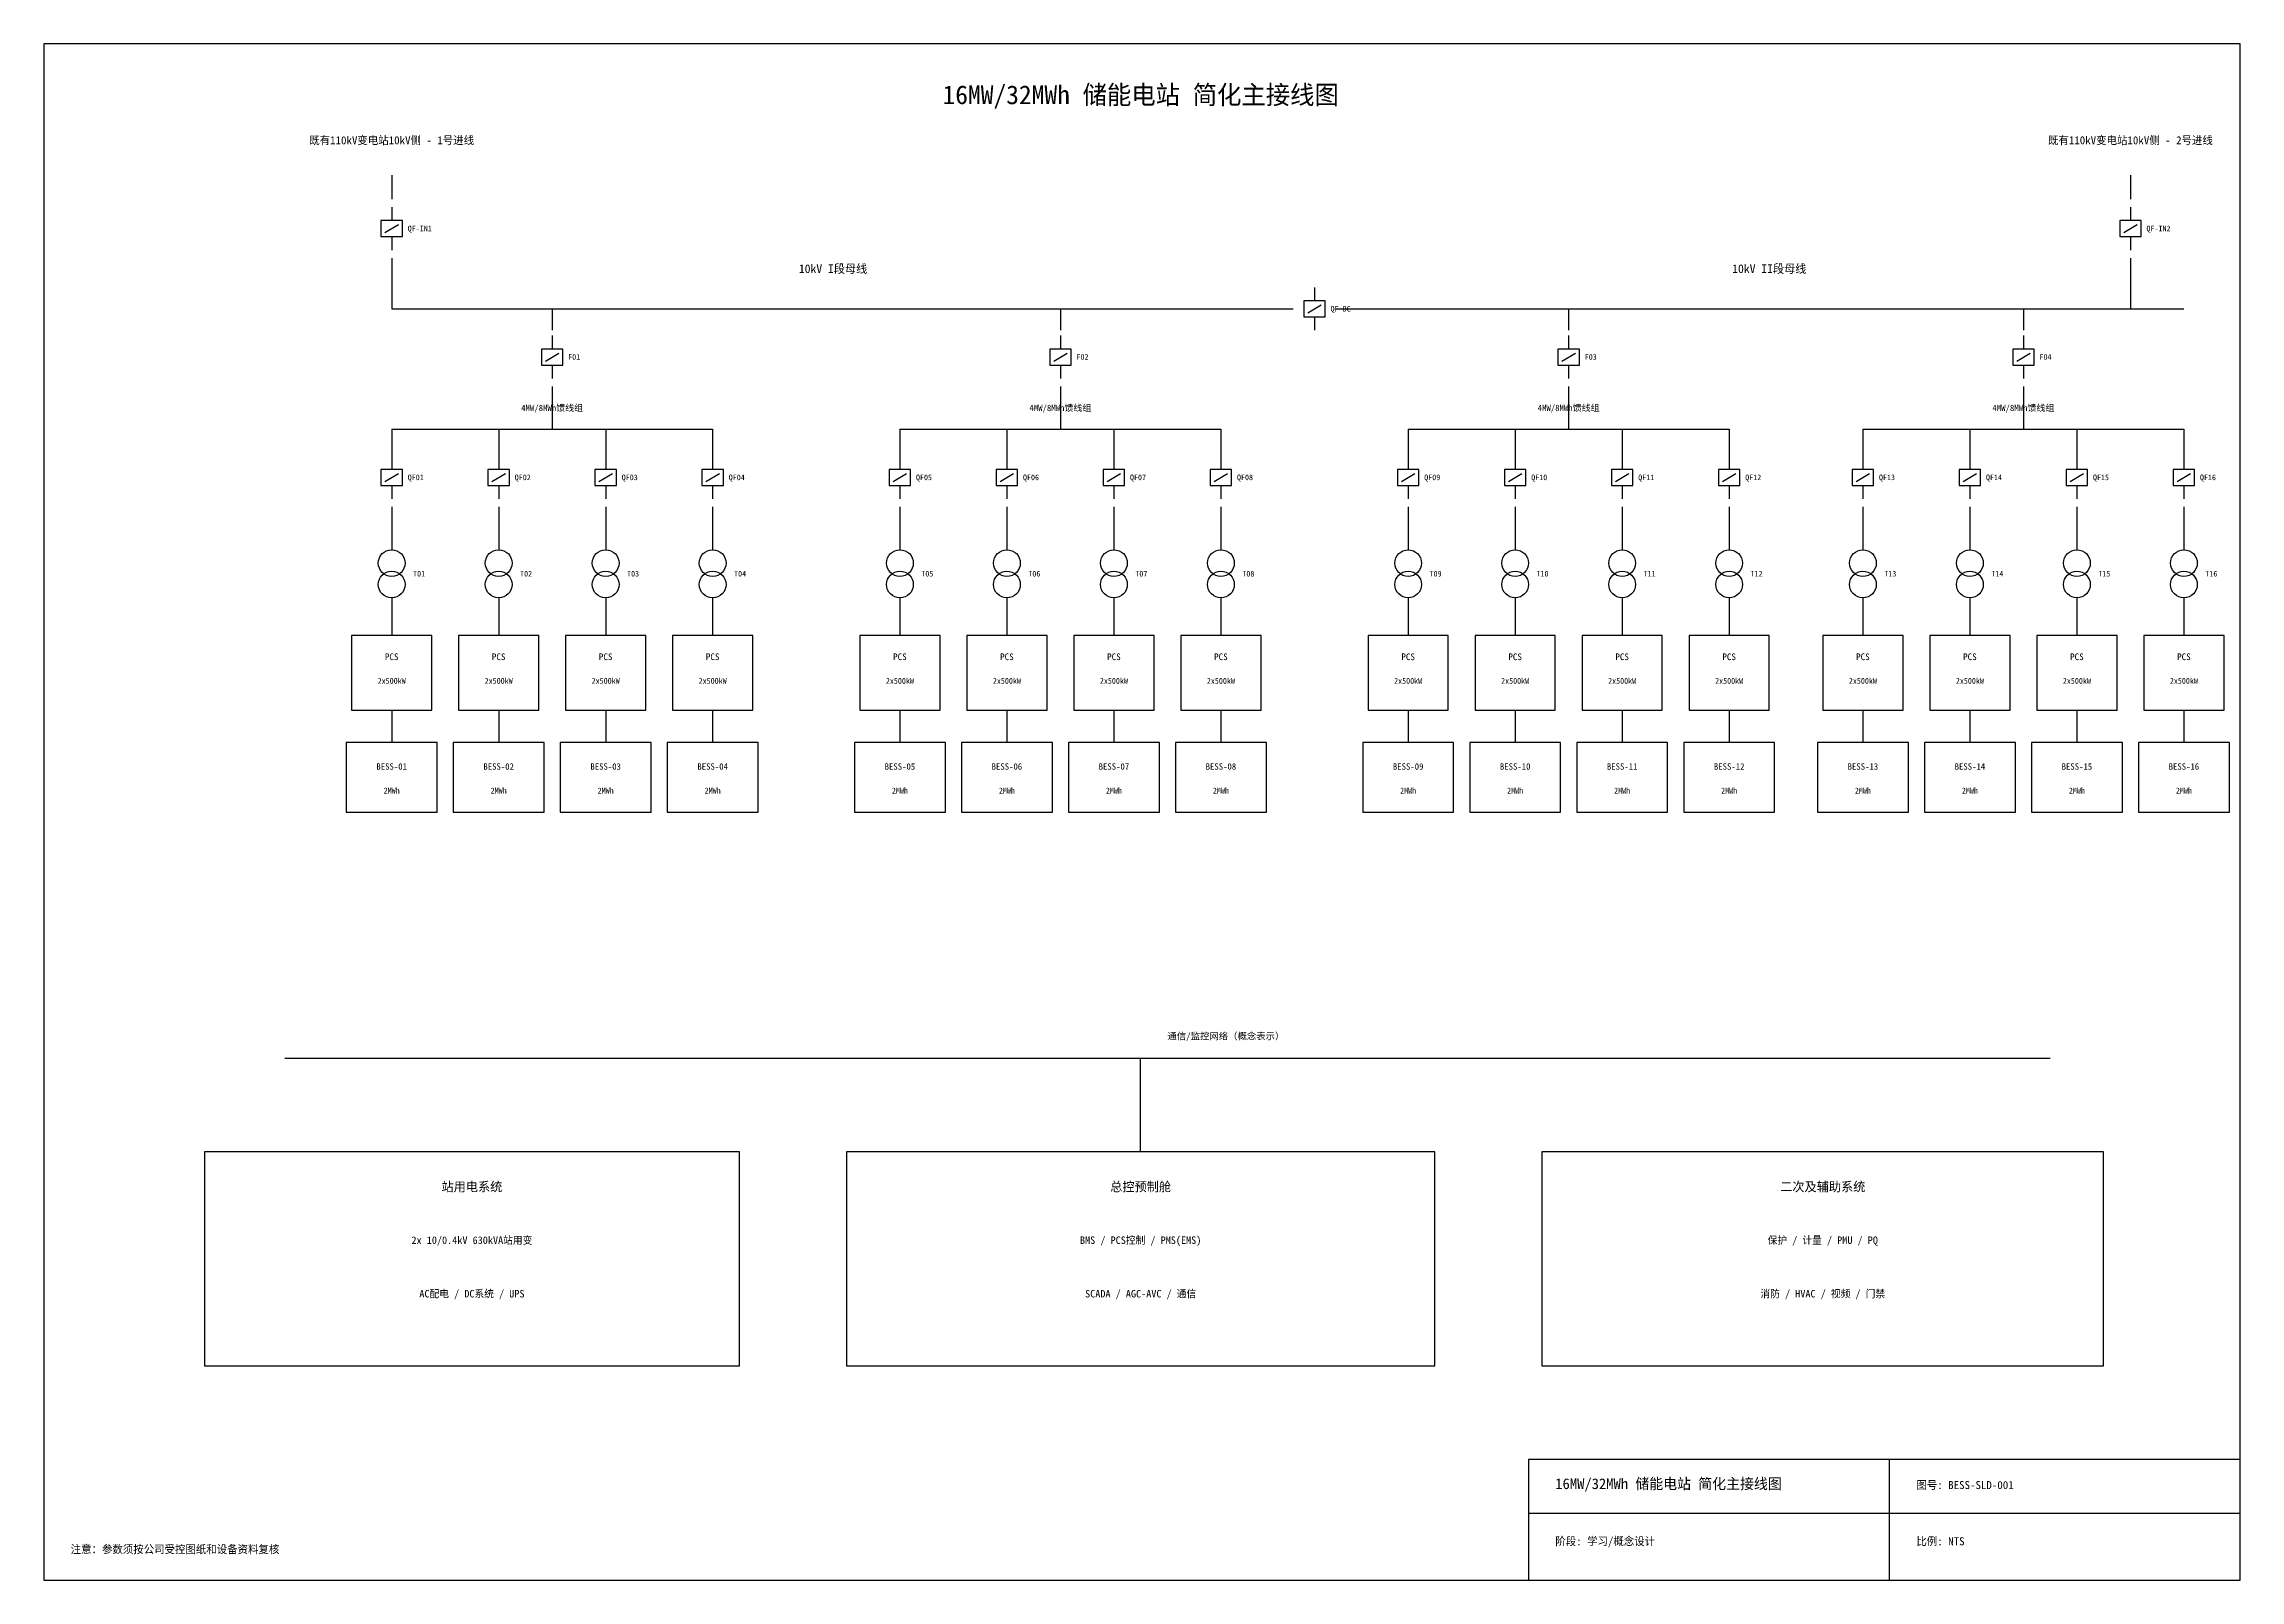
# Model space of a CAD drawing. Header units: metres. Extents: x 10 to 1731, y 10 to 1244.
# Drawn here: x 910 to 1731, y 10 to 584 of the extents above; entities that cross this region are included whole.
import ezdxf
from ezdxf.enums import TextEntityAlignment as Align

# ---------------------------------------------------------------- set-up
doc = ezdxf.new("R2010")
doc.units = ezdxf.units.M

msp = doc.modelspace()

# ---------------------------------------------------------------- linework, layer by layer
at = {"layer": 'ANNOT'}
for p, q in [((1000, 205), (1660, 205)), ((1320, 170), (1320, 205))]:
    msp.add_line(p, q, dxfattribs=at)
at = {"layer": 'BUS'}
for p, q in [((1040, 485), (1370, 485)), ((1400, 485), (1710, 485))]:
    msp.add_line(p, q, dxfattribs=at)
at = {"layer": 'EQUIP'}
for points in [[(1036, 512), (1044, 512), (1044, 518), (1036, 518)], [(1686, 512), (1694, 512), (1694, 518), (1686, 518)], [(1381, 482), (1389, 482), (1389, 488), (1381, 488)], [(1096, 464), (1104, 464), (1104, 470), (1096, 470)], [(1286, 464), (1294, 464), (1294, 470), (1286, 470)], [(1476, 464), (1484, 464), (1484, 470), (1476, 470)], [(1646, 464), (1654, 464), (1654, 470), (1646, 470)], [(1036, 419), (1044, 419), (1044, 425), (1036, 425)], [(1076, 419), (1084, 419), (1084, 425), (1076, 425)], [(1116, 419), (1124, 419), (1124, 425), (1116, 425)], [(1156, 419), (1164, 419), (1164, 425), (1156, 425)], [(1226, 419), (1234, 419), (1234, 425), (1226, 425)], [(1266, 419), (1274, 419), (1274, 425), (1266, 425)], [(1306, 419), (1314, 419), (1314, 425), (1306, 425)], [(1346, 419), (1354, 419), (1354, 425), (1346, 425)], [(1416, 419), (1424, 419), (1424, 425), (1416, 425)], [(1456, 419), (1464, 419), (1464, 425), (1456, 425)], [(1496, 419), (1504, 419), (1504, 425), (1496, 425)], [(1536, 419), (1544, 419), (1544, 425), (1536, 425)], [(1586, 419), (1594, 419), (1594, 425), (1586, 425)], [(1626, 419), (1634, 419), (1634, 425), (1626, 425)], [(1666, 419), (1674, 419), (1674, 425), (1666, 425)], [(1706, 419), (1714, 419), (1714, 425), (1706, 425)], [(1025, 335), (1055, 335), (1055, 363), (1025, 363)], [(1065, 335), (1095, 335), (1095, 363), (1065, 363)], [(1105, 335), (1135, 335), (1135, 363), (1105, 363)], [(1145, 335), (1175, 335), (1175, 363), (1145, 363)], [(1215, 335), (1245, 335), (1245, 363), (1215, 363)], [(1255, 335), (1285, 335), (1285, 363), (1255, 363)], [(1295, 335), (1325, 335), (1325, 363), (1295, 363)], [(1335, 335), (1365, 335), (1365, 363), (1335, 363)], [(1405, 335), (1435, 335), (1435, 363), (1405, 363)], [(1445, 335), (1475, 335), (1475, 363), (1445, 363)], [(1485, 335), (1515, 335), (1515, 363), (1485, 363)], [(1525, 335), (1555, 335), (1555, 363), (1525, 363)], [(1575, 335), (1605, 335), (1605, 363), (1575, 363)], [(1615, 335), (1645, 335), (1645, 363), (1615, 363)], [(1655, 335), (1685, 335), (1685, 363), (1655, 363)], [(1695, 335), (1725, 335), (1725, 363), (1695, 363)], [(1023, 297), (1057, 297), (1057, 323), (1023, 323)], [(1063, 297), (1097, 297), (1097, 323), (1063, 323)], [(1103, 297), (1137, 297), (1137, 323), (1103, 323)], [(1143, 297), (1177, 297), (1177, 323), (1143, 323)], [(1213, 297), (1247, 297), (1247, 323), (1213, 323)], [(1253, 297), (1287, 297), (1287, 323), (1253, 323)], [(1293, 297), (1327, 297), (1327, 323), (1293, 323)], [(1333, 297), (1367, 297), (1367, 323), (1333, 323)], [(1403, 297), (1437, 297), (1437, 323), (1403, 323)], [(1443, 297), (1477, 297), (1477, 323), (1443, 323)], [(1483, 297), (1517, 297), (1517, 323), (1483, 323)], [(1523, 297), (1557, 297), (1557, 323), (1523, 323)], [(1573, 297), (1607, 297), (1607, 323), (1573, 323)], [(1613, 297), (1647, 297), (1647, 323), (1613, 323)], [(1653, 297), (1687, 297), (1687, 323), (1653, 323)], [(1693, 297), (1727, 297), (1727, 323), (1693, 323)], [(970, 90), (1170, 90), (1170, 170), (970, 170)], [(1210, 90), (1430, 90), (1430, 170), (1210, 170)], [(1470, 90), (1680, 90), (1680, 170), (1470, 170)]]:
    msp.add_lwpolyline(points, close=True, dxfattribs=at)
for centre in [(1040, 390), (1080, 390), (1120, 390), (1160, 390), (1230, 390), (1270, 390), (1310, 390), (1350, 390), (1420, 390), (1460, 390), (1500, 390), (1540, 390), (1590, 390), (1630, 390), (1670, 390), (1710, 390), (1040, 382), (1080, 382), (1120, 382), (1160, 382), (1230, 382), (1270, 382), (1310, 382), (1350, 382), (1420, 382), (1460, 382), (1500, 382), (1540, 382), (1590, 382), (1630, 382), (1670, 382), (1710, 382)]:
    msp.add_circle(centre, 5, dxfattribs=at)
at = {"layer": 'FRAME'}
for p, q in [((1600, 10), (1600, 55)), ((1465, 35), (1731, 35))]:
    msp.add_line(p, q, dxfattribs=at)
for points in [[(910, 10), (1731, 10), (1731, 584), (910, 584)], [(1465, 10), (1731, 10), (1731, 55), (1465, 55)]]:
    msp.add_lwpolyline(points, close=True, dxfattribs=at)
at = {"layer": 'PRIMARY'}
for p, q in [((1040, 535), (1040, 526)), ((1690, 535), (1690, 526)), ((1040, 523), (1040, 518)), ((1690, 523), (1690, 518)), ((1037.5, 513.5), (1042.5, 516.5)), ((1040, 512), (1040, 507)), ((1687.5, 513.5), (1692.5, 516.5)), ((1690, 512), (1690, 507)), ((1040, 504), (1040, 485)), ((1690, 504), (1690, 485)), ((1385, 493), (1385, 488)), ((1100, 485), (1100, 477)), ((1290, 485), (1290, 477)), ((1370, 485), (1377, 485)), ((1382.5, 483.5), (1387.5, 486.5)), ((1393, 485), (1400, 485)), ((1480, 485), (1480, 477)), ((1650, 485), (1650, 477)), ((1385, 482), (1385, 477)), ((1097.5, 465.5), (1102.5, 468.5)), ((1100, 475), (1100, 470)), ((1287.5, 465.5), (1292.5, 468.5)), ((1290, 475), (1290, 470)), ((1477.5, 465.5), (1482.5, 468.5)), ((1480, 475), (1480, 470)), ((1647.5, 465.5), (1652.5, 468.5)), ((1650, 475), (1650, 470)), ((1100, 464), (1100, 459)), ((1290, 464), (1290, 459)), ((1480, 464), (1480, 459)), ((1650, 464), (1650, 459)), ((1100, 456), (1100, 440)), ((1290, 456), (1290, 440)), ((1480, 456), (1480, 440)), ((1650, 456), (1650, 440)), ((1040, 440), (1160, 440)), ((1040, 440), (1040, 430)), ((1080, 440), (1080, 430)), ((1120, 440), (1120, 430)), ((1160, 440), (1160, 430)), ((1230, 440), (1350, 440)), ((1230, 440), (1230, 430)), ((1270, 440), (1270, 430)), ((1310, 440), (1310, 430)), ((1350, 440), (1350, 430)), ((1420, 440), (1540, 440)), ((1420, 440), (1420, 430)), ((1460, 440), (1460, 430)), ((1500, 440), (1500, 430)), ((1540, 440), (1540, 430)), ((1590, 440), (1710, 440)), ((1590, 440), (1590, 430)), ((1630, 440), (1630, 430)), ((1670, 440), (1670, 430)), ((1710, 440), (1710, 430)), ((1040, 430), (1040, 425)), ((1080, 430), (1080, 425)), ((1120, 430), (1120, 425)), ((1160, 430), (1160, 425)), ((1230, 430), (1230, 425)), ((1270, 430), (1270, 425)), ((1310, 430), (1310, 425)), ((1350, 430), (1350, 425)), ((1420, 430), (1420, 425)), ((1460, 430), (1460, 425)), ((1500, 430), (1500, 425)), ((1540, 430), (1540, 425)), ((1590, 430), (1590, 425)), ((1630, 430), (1630, 425)), ((1670, 430), (1670, 425)), ((1710, 430), (1710, 425)), ((1037.5, 420.5), (1042.5, 423.5)), ((1040, 419), (1040, 414)), ((1077.5, 420.5), (1082.5, 423.5)), ((1080, 419), (1080, 414)), ((1117.5, 420.5), (1122.5, 423.5)), ((1120, 419), (1120, 414)), ((1157.5, 420.5), (1162.5, 423.5)), ((1160, 419), (1160, 414)), ((1227.5, 420.5), (1232.5, 423.5)), ((1230, 419), (1230, 414)), ((1267.5, 420.5), (1272.5, 423.5)), ((1270, 419), (1270, 414)), ((1307.5, 420.5), (1312.5, 423.5)), ((1310, 419), (1310, 414)), ((1347.5, 420.5), (1352.5, 423.5)), ((1350, 419), (1350, 414)), ((1417.5, 420.5), (1422.5, 423.5)), ((1420, 419), (1420, 414)), ((1457.5, 420.5), (1462.5, 423.5)), ((1460, 419), (1460, 414)), ((1497.5, 420.5), (1502.5, 423.5)), ((1500, 419), (1500, 414)), ((1537.5, 420.5), (1542.5, 423.5)), ((1540, 419), (1540, 414)), ((1587.5, 420.5), (1592.5, 423.5)), ((1590, 419), (1590, 414)), ((1627.5, 420.5), (1632.5, 423.5)), ((1630, 419), (1630, 414)), ((1667.5, 420.5), (1672.5, 423.5)), ((1670, 419), (1670, 414)), ((1707.5, 420.5), (1712.5, 423.5)), ((1710, 419), (1710, 414)), ((1040, 411), (1040, 395)), ((1080, 411), (1080, 395)), ((1120, 411), (1120, 395)), ((1160, 411), (1160, 395)), ((1230, 411), (1230, 395)), ((1270, 411), (1270, 395)), ((1310, 411), (1310, 395)), ((1350, 411), (1350, 395)), ((1420, 411), (1420, 395)), ((1460, 411), (1460, 395)), ((1500, 411), (1500, 395)), ((1540, 411), (1540, 395)), ((1590, 411), (1590, 395)), ((1630, 411), (1630, 395)), ((1670, 411), (1670, 395)), ((1710, 411), (1710, 395)), ((1040, 377), (1040, 363)), ((1080, 377), (1080, 363)), ((1120, 377), (1120, 363)), ((1160, 377), (1160, 363)), ((1230, 377), (1230, 363)), ((1270, 377), (1270, 363)), ((1310, 377), (1310, 363)), ((1350, 377), (1350, 363)), ((1420, 377), (1420, 363)), ((1460, 377), (1460, 363)), ((1500, 377), (1500, 363)), ((1540, 377), (1540, 363)), ((1590, 377), (1590, 363)), ((1630, 377), (1630, 363)), ((1670, 377), (1670, 363)), ((1710, 377), (1710, 363)), ((1040, 335), (1040, 323)), ((1080, 335), (1080, 323)), ((1120, 335), (1120, 323)), ((1160, 335), (1160, 323)), ((1230, 335), (1230, 323)), ((1270, 335), (1270, 323)), ((1310, 335), (1310, 323)), ((1350, 335), (1350, 323)), ((1420, 335), (1420, 323)), ((1460, 335), (1460, 323)), ((1500, 335), (1500, 323)), ((1540, 335), (1540, 323)), ((1590, 335), (1590, 323)), ((1630, 335), (1630, 323)), ((1670, 335), (1670, 323)), ((1710, 335), (1710, 323))]:
    msp.add_line(p, q, dxfattribs=at)

# ---------------------------------------------------------------- texts
at = {"layer": 'ANNOT'}
for s, height, p in [('通信/监控网络（概念表示）', 2.5, (1330, 212)), ('注意：参数须按公司受控图纸和设备资料复核', 3, (920, 20))]:
    msp.add_text(s, height=height, dxfattribs=at).set_placement(p)
at = {"layer": 'TEXT'}
for s, height, p in [('16MW/32MWh 储能电站 简化主接线图', 7, (1320, 565)), ('既有110kV变电站10kV侧 - 1号进线', 3, (1040, 548)), ('既有110kV变电站10kV侧 - 2号进线', 3, (1690, 548)), ('10kV I段母线', 3.2, (1205, 500)), ('10kV II段母线', 3.2, (1555, 500)), ('4MW/8MWh馈线组', 2.4, (1100, 448)), ('4MW/8MWh馈线组', 2.4, (1290, 448)), ('4MW/8MWh馈线组', 2.4, (1480, 448)), ('4MW/8MWh馈线组', 2.4, (1650, 448)), ('PCS', 2.5, (1040, 355)), ('PCS', 2.5, (1080, 355)), ('PCS', 2.5, (1120, 355)), ('PCS', 2.5, (1160, 355)), ('PCS', 2.5, (1230, 355)), ('PCS', 2.5, (1270, 355)), ('PCS', 2.5, (1310, 355)), ('PCS', 2.5, (1350, 355)), ('PCS', 2.5, (1420, 355)), ('PCS', 2.5, (1460, 355)), ('PCS', 2.5, (1500, 355)), ('PCS', 2.5, (1540, 355)), ('PCS', 2.5, (1590, 355)), ('PCS', 2.5, (1630, 355)), ('PCS', 2.5, (1670, 355)), ('PCS', 2.5, (1710, 355)), ('2x500kW', 2.2, (1040, 346)), ('2x500kW', 2.2, (1080, 346)), ('2x500kW', 2.2, (1120, 346)), ('2x500kW', 2.2, (1160, 346)), ('2x500kW', 2.2, (1230, 346)), ('2x500kW', 2.2, (1270, 346)), ('2x500kW', 2.2, (1310, 346)), ('2x500kW', 2.2, (1350, 346)), ('2x500kW', 2.2, (1420, 346)), ('2x500kW', 2.2, (1460, 346)), ('2x500kW', 2.2, (1500, 346)), ('2x500kW', 2.2, (1540, 346)), ('2x500kW', 2.2, (1590, 346)), ('2x500kW', 2.2, (1630, 346)), ('2x500kW', 2.2, (1670, 346)), ('2x500kW', 2.2, (1710, 346)), ('BESS-01', 2.4, (1040, 314)), ('BESS-02', 2.4, (1080, 314)), ('BESS-03', 2.4, (1120, 314)), ('BESS-04', 2.4, (1160, 314)), ('BESS-05', 2.4, (1230, 314)), ('BESS-06', 2.4, (1270, 314)), ('BESS-07', 2.4, (1310, 314)), ('BESS-08', 2.4, (1350, 314)), ('BESS-09', 2.4, (1420, 314)), ('BESS-10', 2.4, (1460, 314)), ('BESS-11', 2.4, (1500, 314)), ('BESS-12', 2.4, (1540, 314)), ('BESS-13', 2.4, (1590, 314)), ('BESS-14', 2.4, (1630, 314)), ('BESS-15', 2.4, (1670, 314)), ('BESS-16', 2.4, (1710, 314)), ('2MWh', 2.2, (1040, 305)), ('2MWh', 2.2, (1080, 305)), ('2MWh', 2.2, (1120, 305)), ('2MWh', 2.2, (1160, 305)), ('2MWh', 2.2, (1230, 305)), ('2MWh', 2.2, (1270, 305)), ('2MWh', 2.2, (1310, 305)), ('2MWh', 2.2, (1350, 305)), ('2MWh', 2.2, (1420, 305)), ('2MWh', 2.2, (1460, 305)), ('2MWh', 2.2, (1500, 305)), ('2MWh', 2.2, (1540, 305)), ('2MWh', 2.2, (1590, 305)), ('2MWh', 2.2, (1630, 305)), ('2MWh', 2.2, (1670, 305)), ('2MWh', 2.2, (1710, 305)), ('站用电系统', 3.5, (1070, 157)), ('总控预制舱', 3.5, (1320, 157)), ('二次及辅助系统', 3.5, (1575, 157)), ('2x 10/0.4kV 630kVA站用变', 2.8, (1070, 137)), ('BMS / PCS控制 / PMS(EMS)', 2.8, (1320, 137)), ('保护 / 计量 / PMU / PQ', 2.8, (1575, 137)), ('AC配电 / DC系统 / UPS', 2.8, (1070, 117)), ('SCADA / AGC-AVC / 通信', 2.8, (1320, 117)), ('消防 / HVAC / 视频 / 门禁', 2.8, (1575, 117))]:
    msp.add_text(s, height=height, dxfattribs=at).set_placement(p, align=Align.MIDDLE_CENTER)
for s, height, p in [('QF-IN1', 2.1, (1046, 514)), ('QF-IN2', 2.1, (1696, 514)), ('QF-BC', 2.1, (1391, 484)), ('F01', 2.1, (1106, 466)), ('F02', 2.1, (1296, 466)), ('F03', 2.1, (1486, 466)), ('F04', 2.1, (1656, 466)), ('QF01', 2.1, (1046, 421)), ('QF02', 2.1, (1086, 421)), ('QF03', 2.1, (1126, 421)), ('QF04', 2.1, (1166, 421)), ('QF05', 2.1, (1236, 421)), ('QF06', 2.1, (1276, 421)), ('QF07', 2.1, (1316, 421)), ('QF08', 2.1, (1356, 421)), ('QF09', 2.1, (1426, 421)), ('QF10', 2.1, (1466, 421)), ('QF11', 2.1, (1506, 421)), ('QF12', 2.1, (1546, 421)), ('QF13', 2.1, (1596, 421)), ('QF14', 2.1, (1636, 421)), ('QF15', 2.1, (1676, 421)), ('QF16', 2.1, (1716, 421)), ('T01', 2.1, (1048, 385)), ('T02', 2.1, (1088, 385)), ('T03', 2.1, (1128, 385)), ('T04', 2.1, (1168, 385)), ('T05', 2.1, (1238, 385)), ('T06', 2.1, (1278, 385)), ('T07', 2.1, (1318, 385)), ('T08', 2.1, (1358, 385)), ('T09', 2.1, (1428, 385)), ('T10', 2.1, (1468, 385)), ('T11', 2.1, (1508, 385)), ('T12', 2.1, (1548, 385)), ('T13', 2.1, (1598, 385)), ('T14', 2.1, (1638, 385)), ('T15', 2.1, (1678, 385)), ('T16', 2.1, (1718, 385)), ('16MW/32MWh 储能电站 简化主接线图', 4, (1475, 44)), ('图号: BESS-SLD-001', 3, (1610, 44)), ('阶段: 学习/概念设计', 3, (1475, 23)), ('比例: NTS', 3, (1610, 23))]:
    msp.add_text(s, height=height, dxfattribs=at).set_placement(p)

doc.saveas('drawing.dxf')
